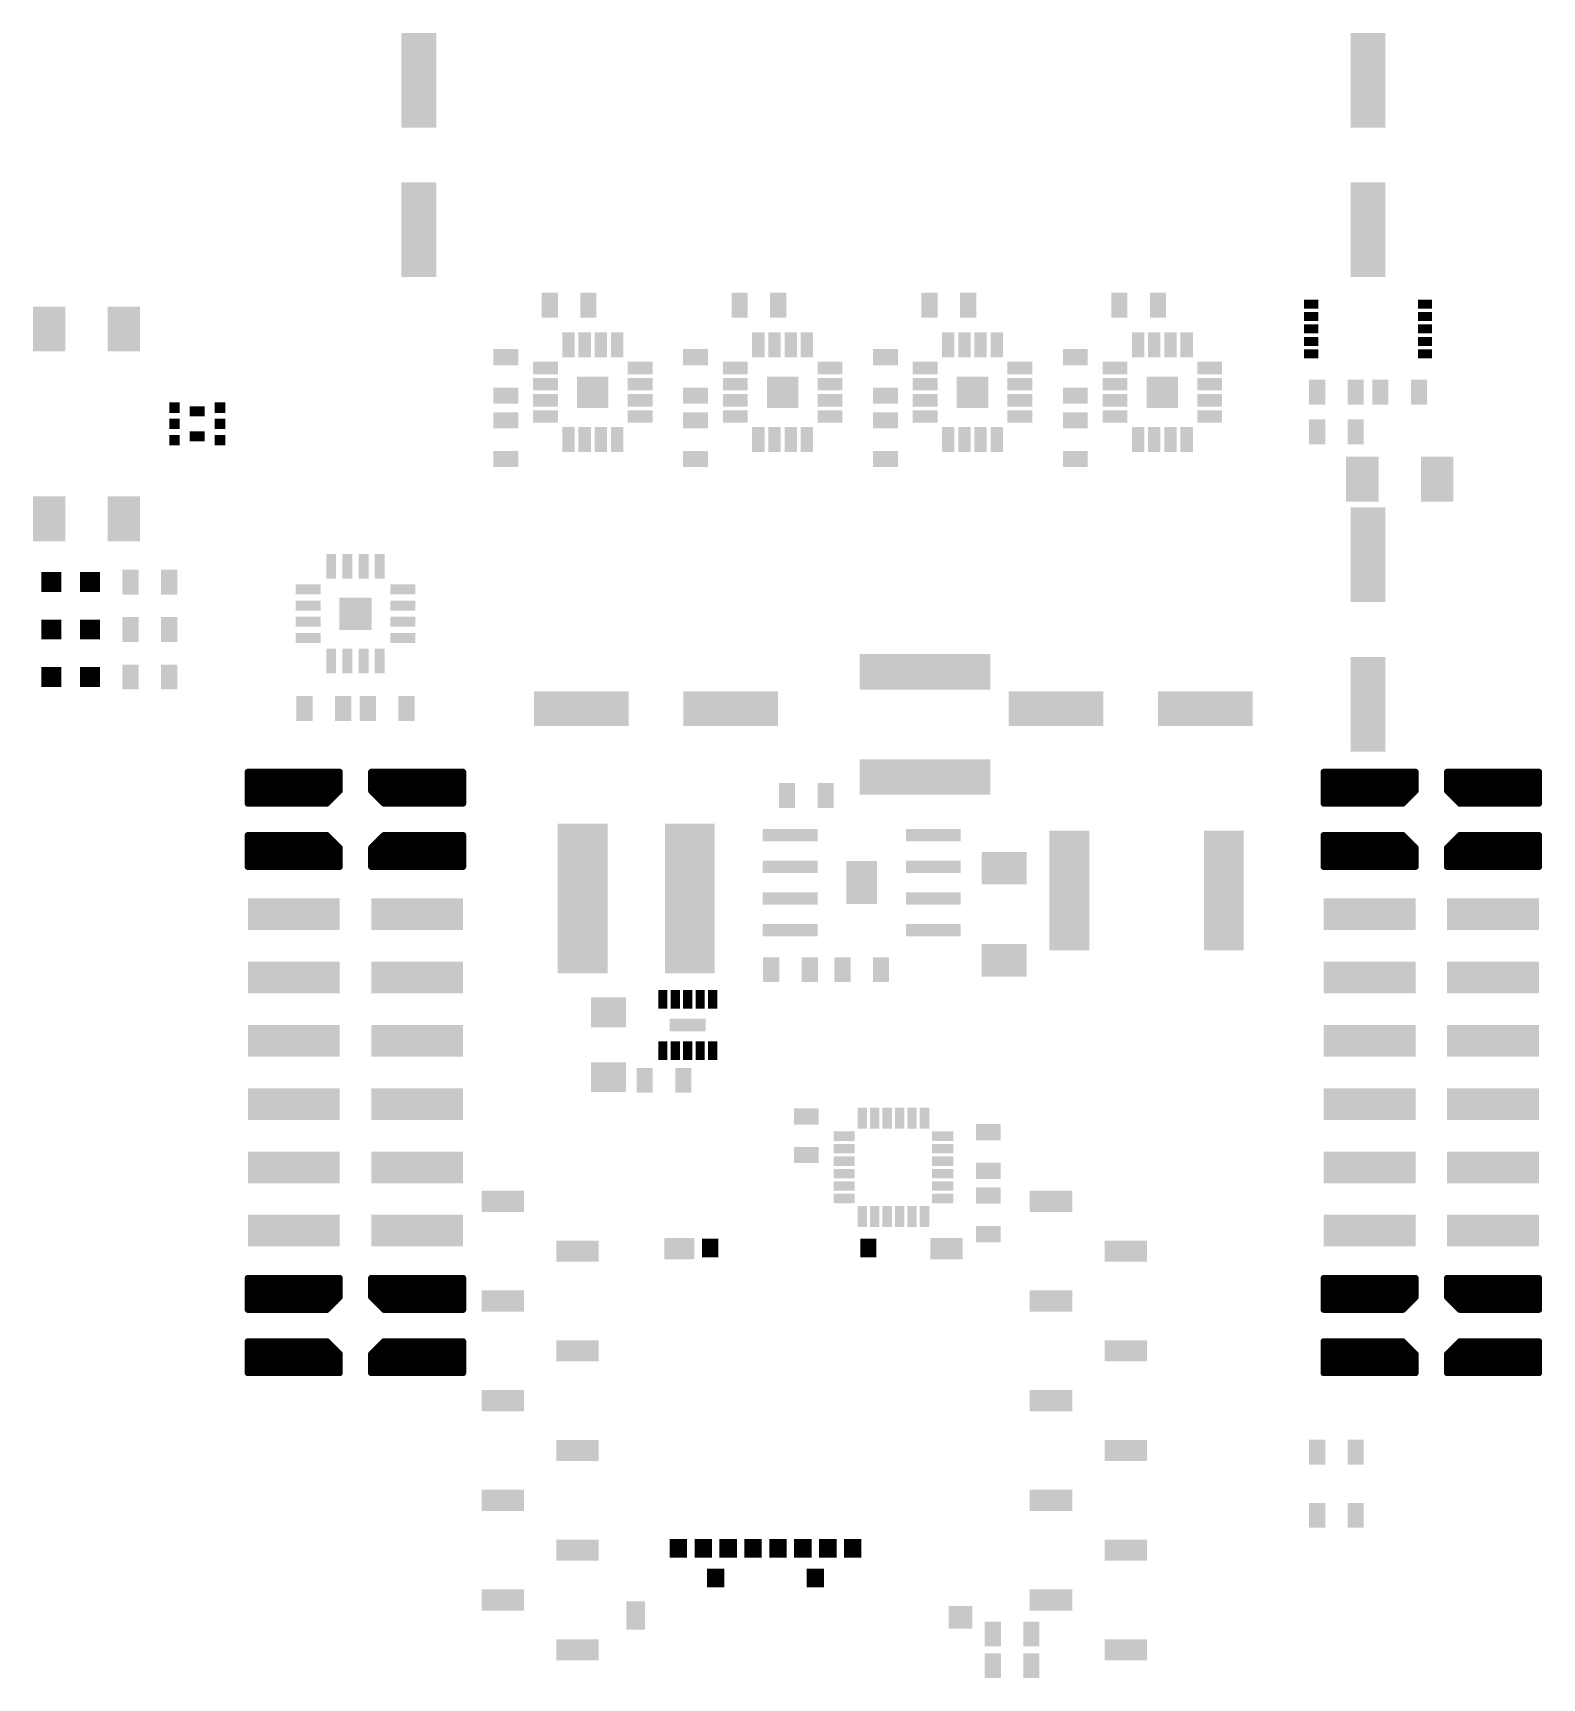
# Model space of a CAD drawing. Extents: x 0.04 to 2.42, y 0.02 to 2.62.
import ezdxf

# ---------------------------------------------------------------- set-up
doc = ezdxf.new("R2010")
doc.units = 0
doc.layers.add('31', color=253, linetype='CONTINUOUS')

# ---------------------------------------------------------------- blocks, each defined once
blk = doc.blocks.new('RECT')
blk.add_solid([(-0.5, -0.5), (0.5, -0.5), (-0.5, 0.5), (0.5, 0.5)])
blk = doc.blocks.new('PIE')
at = {"const_width": 0.5}
blk.add_lwpolyline([(0, -0.25, 1), (0, 0.25, 1), (0, -0.25)], format="xyb", dxfattribs=at)

msp = doc.modelspace()

# ---------------------------------------------------------------- linework, layer by layer
at = {"layer": '31', "const_width": 0.01}
for points in [[(0.38, 1.45), (0.38, 1.4)], [(0.525, 1.45), (0.38, 1.45)], [(0.38, 1.45), (0.38, 1.4)], [(0.39, 1.45), (0.39, 1.4)], [(0.4, 1.45), (0.4, 1.4)], [(0.41, 1.45), (0.41, 1.4)], [(0.42, 1.45), (0.42, 1.4)], [(0.43, 1.45), (0.43, 1.4)], [(0.44, 1.45), (0.44, 1.4)], [(0.45, 1.45), (0.45, 1.4)], [(0.46, 1.45), (0.46, 1.4)], [(0.47, 1.45), (0.47, 1.4)], [(0.48, 1.45), (0.48, 1.4)], [(0.49, 1.45), (0.49, 1.4)], [(0.5, 1.45), (0.5, 1.4)], [(0.51, 1.45), (0.51, 1.405)], [(0.52, 1.45), (0.52, 1.415)], [(0.525, 1.42), (0.525, 1.45)], [(0.575, 1.42), (0.575, 1.45)], [(0.575, 1.45), (0.72, 1.45)], [(0.58, 1.45), (0.58, 1.415)], [(0.59, 1.45), (0.59, 1.405)], [(0.6, 1.45), (0.6, 1.4)], [(0.61, 1.45), (0.61, 1.4)], [(0.62, 1.45), (0.62, 1.4)], [(0.63, 1.45), (0.63, 1.4)], [(0.64, 1.45), (0.64, 1.4)], [(0.65, 1.45), (0.65, 1.4)], [(0.66, 1.45), (0.66, 1.4)], [(0.67, 1.45), (0.67, 1.4)], [(0.68, 1.45), (0.68, 1.4)], [(0.69, 1.45), (0.69, 1.4)], [(0.7, 1.45), (0.7, 1.4)], [(0.71, 1.45), (0.71, 1.4)], [(0.72, 1.45), (0.72, 1.4)], [(2.08, 1.45), (2.08, 1.4)], [(2.225, 1.45), (2.08, 1.45)], [(2.08, 1.45), (2.08, 1.4)], [(2.09, 1.45), (2.09, 1.4)], [(2.1, 1.45), (2.1, 1.4)], [(2.11, 1.45), (2.11, 1.4)], [(2.12, 1.45), (2.12, 1.4)], [(2.13, 1.45), (2.13, 1.4)], [(2.14, 1.45), (2.14, 1.4)], [(2.15, 1.45), (2.15, 1.4)], [(2.16, 1.45), (2.16, 1.4)], [(2.17, 1.45), (2.17, 1.4)], [(2.18, 1.45), (2.18, 1.4)], [(2.19, 1.45), (2.19, 1.4)], [(2.2, 1.45), (2.2, 1.4)], [(2.21, 1.45), (2.21, 1.405)], [(2.22, 1.45), (2.22, 1.415)], [(2.225, 1.42), (2.225, 1.45)], [(2.275, 1.42), (2.275, 1.45)], [(2.275, 1.45), (2.42, 1.45)], [(2.28, 1.45), (2.28, 1.415)], [(2.29, 1.45), (2.29, 1.405)], [(2.3, 1.45), (2.3, 1.4)], [(2.31, 1.45), (2.31, 1.4)], [(2.32, 1.45), (2.32, 1.4)], [(2.33, 1.45), (2.33, 1.4)], [(2.34, 1.45), (2.34, 1.4)], [(2.35, 1.45), (2.35, 1.4)], [(2.36, 1.45), (2.36, 1.4)], [(2.37, 1.45), (2.37, 1.4)], [(2.38, 1.45), (2.38, 1.4)], [(2.39, 1.45), (2.39, 1.4)], [(2.4, 1.45), (2.4, 1.4)], [(2.41, 1.45), (2.41, 1.4)], [(2.42, 1.45), (2.42, 1.4)], [(0.38, 1.4), (0.505, 1.4)], [(0.505, 1.4), (0.525, 1.42)], [(0.595, 1.4), (0.575, 1.42)], [(0.72, 1.4), (0.595, 1.4)], [(2.08, 1.4), (2.205, 1.4)], [(2.205, 1.4), (2.225, 1.42)], [(2.295, 1.4), (2.275, 1.42)], [(2.42, 1.4), (2.295, 1.4)], [(0.38, 1.3), (0.38, 1.35)], [(0.38, 1.35), (0.505, 1.35)], [(0.38, 1.35), (0.38, 1.3)], [(0.39, 1.35), (0.39, 1.3)], [(0.4, 1.35), (0.4, 1.3)], [(0.41, 1.35), (0.41, 1.3)], [(0.42, 1.35), (0.42, 1.3)], [(0.43, 1.35), (0.43, 1.3)], [(0.44, 1.35), (0.44, 1.3)], [(0.45, 1.35), (0.45, 1.3)], [(0.46, 1.35), (0.46, 1.3)], [(0.47, 1.35), (0.47, 1.3)], [(0.48, 1.35), (0.48, 1.3)], [(0.49, 1.35), (0.49, 1.3)], [(0.5, 1.35), (0.5, 1.3)], [(0.505, 1.35), (0.525, 1.33)], [(0.595, 1.35), (0.575, 1.33)], [(0.72, 1.35), (0.595, 1.35)], [(0.6, 1.35), (0.6, 1.3)], [(0.61, 1.35), (0.61, 1.3)], [(0.62, 1.35), (0.62, 1.3)], [(0.63, 1.35), (0.63, 1.3)], [(0.64, 1.35), (0.64, 1.3)], [(0.65, 1.35), (0.65, 1.3)], [(0.66, 1.35), (0.66, 1.3)], [(0.67, 1.35), (0.67, 1.3)], [(0.68, 1.35), (0.68, 1.3)], [(0.69, 1.35), (0.69, 1.3)], [(0.7, 1.35), (0.7, 1.3)], [(0.71, 1.35), (0.71, 1.3)], [(0.72, 1.3), (0.72, 1.35)], [(2.08, 1.3), (2.08, 1.35)], [(2.08, 1.35), (2.205, 1.35)], [(2.08, 1.35), (2.08, 1.3)], [(2.09, 1.35), (2.09, 1.3)], [(2.1, 1.35), (2.1, 1.3)], [(2.11, 1.35), (2.11, 1.3)], [(2.12, 1.35), (2.12, 1.3)], [(2.13, 1.35), (2.13, 1.3)], [(2.14, 1.35), (2.14, 1.3)], [(2.15, 1.35), (2.15, 1.3)], [(2.16, 1.35), (2.16, 1.3)], [(2.17, 1.35), (2.17, 1.3)], [(2.18, 1.35), (2.18, 1.3)], [(2.19, 1.35), (2.19, 1.3)], [(2.2, 1.35), (2.2, 1.3)], [(2.205, 1.35), (2.225, 1.33)], [(2.295, 1.35), (2.275, 1.33)], [(2.42, 1.35), (2.295, 1.35)], [(2.3, 1.35), (2.3, 1.3)], [(2.31, 1.35), (2.31, 1.3)], [(2.32, 1.35), (2.32, 1.3)], [(2.33, 1.35), (2.33, 1.3)], [(2.34, 1.35), (2.34, 1.3)], [(2.35, 1.35), (2.35, 1.3)], [(2.36, 1.35), (2.36, 1.3)], [(2.37, 1.35), (2.37, 1.3)], [(2.38, 1.35), (2.38, 1.3)], [(2.39, 1.35), (2.39, 1.3)], [(2.4, 1.35), (2.4, 1.3)], [(2.41, 1.35), (2.41, 1.3)], [(2.42, 1.3), (2.42, 1.35)], [(0.51, 1.345), (0.51, 1.3)], [(0.52, 1.335), (0.52, 1.3)], [(0.525, 1.33), (0.525, 1.3)], [(0.575, 1.33), (0.575, 1.3)], [(0.58, 1.335), (0.58, 1.3)], [(0.59, 1.345), (0.59, 1.3)], [(2.21, 1.345), (2.21, 1.3)], [(2.22, 1.335), (2.22, 1.3)], [(2.225, 1.33), (2.225, 1.3)], [(2.275, 1.33), (2.275, 1.3)], [(2.28, 1.335), (2.28, 1.3)], [(2.29, 1.345), (2.29, 1.3)], [(0.525, 1.3), (0.38, 1.3)], [(0.575, 1.3), (0.72, 1.3)], [(2.225, 1.3), (2.08, 1.3)], [(2.275, 1.3), (2.42, 1.3)], [(0.38, 0.65), (0.38, 0.6)], [(0.525, 0.65), (0.38, 0.65)], [(0.38, 0.65), (0.38, 0.6)], [(0.39, 0.65), (0.39, 0.6)], [(0.4, 0.65), (0.4, 0.6)], [(0.41, 0.65), (0.41, 0.6)], [(0.42, 0.65), (0.42, 0.6)], [(0.43, 0.65), (0.43, 0.6)], [(0.44, 0.65), (0.44, 0.6)], [(0.45, 0.65), (0.45, 0.6)], [(0.46, 0.65), (0.46, 0.6)], [(0.47, 0.65), (0.47, 0.6)], [(0.48, 0.65), (0.48, 0.6)], [(0.49, 0.65), (0.49, 0.6)], [(0.5, 0.65), (0.5, 0.6)], [(0.51, 0.65), (0.51, 0.605)], [(0.52, 0.65), (0.52, 0.615)], [(0.525, 0.62), (0.525, 0.65)], [(0.575, 0.62), (0.575, 0.65)], [(0.575, 0.65), (0.72, 0.65)], [(0.58, 0.65), (0.58, 0.615)], [(0.59, 0.65), (0.59, 0.605)], [(0.6, 0.65), (0.6, 0.6)], [(0.61, 0.65), (0.61, 0.6)], [(0.62, 0.65), (0.62, 0.6)], [(0.63, 0.65), (0.63, 0.6)], [(0.64, 0.65), (0.64, 0.6)], [(0.65, 0.65), (0.65, 0.6)], [(0.66, 0.65), (0.66, 0.6)], [(0.67, 0.65), (0.67, 0.6)], [(0.68, 0.65), (0.68, 0.6)], [(0.69, 0.65), (0.69, 0.6)], [(0.7, 0.65), (0.7, 0.6)], [(0.71, 0.65), (0.71, 0.6)], [(0.72, 0.65), (0.72, 0.6)], [(2.08, 0.65), (2.08, 0.6)], [(2.225, 0.65), (2.08, 0.65)], [(2.08, 0.65), (2.08, 0.6)], [(2.09, 0.65), (2.09, 0.6)], [(2.1, 0.65), (2.1, 0.6)], [(2.11, 0.65), (2.11, 0.6)], [(2.12, 0.65), (2.12, 0.6)], [(2.13, 0.65), (2.13, 0.6)], [(2.14, 0.65), (2.14, 0.6)], [(2.15, 0.65), (2.15, 0.6)], [(2.16, 0.65), (2.16, 0.6)], [(2.17, 0.65), (2.17, 0.6)], [(2.18, 0.65), (2.18, 0.6)], [(2.19, 0.65), (2.19, 0.6)], [(2.2, 0.65), (2.2, 0.6)], [(2.21, 0.65), (2.21, 0.605)], [(2.22, 0.65), (2.22, 0.615)], [(2.225, 0.62), (2.225, 0.65)], [(2.275, 0.62), (2.275, 0.65)], [(2.275, 0.65), (2.42, 0.65)], [(2.28, 0.65), (2.28, 0.615)], [(2.29, 0.65), (2.29, 0.605)], [(2.3, 0.65), (2.3, 0.6)], [(2.31, 0.65), (2.31, 0.6)], [(2.32, 0.65), (2.32, 0.6)], [(2.33, 0.65), (2.33, 0.6)], [(2.34, 0.65), (2.34, 0.6)], [(2.35, 0.65), (2.35, 0.6)], [(2.36, 0.65), (2.36, 0.6)], [(2.37, 0.65), (2.37, 0.6)], [(2.38, 0.65), (2.38, 0.6)], [(2.39, 0.65), (2.39, 0.6)], [(2.4, 0.65), (2.4, 0.6)], [(2.41, 0.65), (2.41, 0.6)], [(2.42, 0.65), (2.42, 0.6)], [(0.505, 0.6), (0.525, 0.62)], [(0.595, 0.6), (0.575, 0.62)], [(2.205, 0.6), (2.225, 0.62)], [(2.295, 0.6), (2.275, 0.62)], [(0.38, 0.6), (0.505, 0.6)], [(0.72, 0.6), (0.595, 0.6)], [(2.08, 0.6), (2.205, 0.6)], [(2.42, 0.6), (2.295, 0.6)], [(0.38, 0.5), (0.38, 0.55)], [(0.38, 0.55), (0.505, 0.55)], [(0.38, 0.55), (0.38, 0.5)], [(0.39, 0.55), (0.39, 0.5)], [(0.4, 0.55), (0.4, 0.5)], [(0.41, 0.55), (0.41, 0.5)], [(0.42, 0.55), (0.42, 0.5)], [(0.43, 0.55), (0.43, 0.5)], [(0.44, 0.55), (0.44, 0.5)], [(0.45, 0.55), (0.45, 0.5)], [(0.46, 0.55), (0.46, 0.5)], [(0.47, 0.55), (0.47, 0.5)], [(0.48, 0.55), (0.48, 0.5)], [(0.49, 0.55), (0.49, 0.5)], [(0.5, 0.55), (0.5, 0.5)], [(0.505, 0.55), (0.525, 0.53)], [(0.51, 0.545), (0.51, 0.5)], [(0.595, 0.55), (0.575, 0.53)], [(0.59, 0.545), (0.59, 0.5)], [(0.72, 0.55), (0.595, 0.55)], [(0.6, 0.55), (0.6, 0.5)], [(0.61, 0.55), (0.61, 0.5)], [(0.62, 0.55), (0.62, 0.5)], [(0.63, 0.55), (0.63, 0.5)], [(0.64, 0.55), (0.64, 0.5)], [(0.65, 0.55), (0.65, 0.5)], [(0.66, 0.55), (0.66, 0.5)], [(0.67, 0.55), (0.67, 0.5)], [(0.68, 0.55), (0.68, 0.5)], [(0.69, 0.55), (0.69, 0.5)], [(0.7, 0.55), (0.7, 0.5)], [(0.71, 0.55), (0.71, 0.5)], [(0.72, 0.5), (0.72, 0.55)], [(2.08, 0.5), (2.08, 0.55)], [(2.08, 0.55), (2.205, 0.55)], [(2.08, 0.55), (2.08, 0.5)], [(2.09, 0.55), (2.09, 0.5)], [(2.1, 0.55), (2.1, 0.5)], [(2.11, 0.55), (2.11, 0.5)], [(2.12, 0.55), (2.12, 0.5)], [(2.13, 0.55), (2.13, 0.5)], [(2.14, 0.55), (2.14, 0.5)], [(2.15, 0.55), (2.15, 0.5)], [(2.16, 0.55), (2.16, 0.5)], [(2.17, 0.55), (2.17, 0.5)], [(2.18, 0.55), (2.18, 0.5)], [(2.19, 0.55), (2.19, 0.5)], [(2.2, 0.55), (2.2, 0.5)], [(2.205, 0.55), (2.225, 0.53)], [(2.21, 0.545), (2.21, 0.5)], [(2.295, 0.55), (2.275, 0.53)], [(2.29, 0.545), (2.29, 0.5)], [(2.42, 0.55), (2.295, 0.55)], [(2.3, 0.55), (2.3, 0.5)], [(2.31, 0.55), (2.31, 0.5)], [(2.32, 0.55), (2.32, 0.5)], [(2.33, 0.55), (2.33, 0.5)], [(2.34, 0.55), (2.34, 0.5)], [(2.35, 0.55), (2.35, 0.5)], [(2.36, 0.55), (2.36, 0.5)], [(2.37, 0.55), (2.37, 0.5)], [(2.38, 0.55), (2.38, 0.5)], [(2.39, 0.55), (2.39, 0.5)], [(2.4, 0.55), (2.4, 0.5)], [(2.41, 0.55), (2.41, 0.5)], [(2.42, 0.5), (2.42, 0.55)], [(0.52, 0.535), (0.52, 0.5)], [(0.525, 0.53), (0.525, 0.5)], [(0.575, 0.53), (0.575, 0.5)], [(0.58, 0.535), (0.58, 0.5)], [(2.22, 0.535), (2.22, 0.5)], [(2.225, 0.53), (2.225, 0.5)], [(2.275, 0.53), (2.275, 0.5)], [(2.28, 0.535), (2.28, 0.5)], [(0.525, 0.5), (0.38, 0.5)], [(0.575, 0.5), (0.72, 0.5)], [(2.225, 0.5), (2.08, 0.5)], [(2.275, 0.5), (2.42, 0.5)]]:
    msp.add_lwpolyline(points, dxfattribs=at)
at = {"layer": '31', "const_width": 0.005}
for points in [[(0.3825, 1.45, 1), (0.3775, 1.45)], [(0.38, 1.4525, 1), (0.38, 1.4475)], [(0.3825, 1.45, 1), (0.3775, 1.45)], [(0.3925, 1.45, 1), (0.3875, 1.45)], [(0.4025, 1.45, 1), (0.3975, 1.45)], [(0.4125, 1.45, 1), (0.4075, 1.45)], [(0.4225, 1.45, 1), (0.4175, 1.45)], [(0.4325, 1.45, 1), (0.4275, 1.45)], [(0.4425, 1.45, 1), (0.4375, 1.45)], [(0.4525, 1.45, 1), (0.4475, 1.45)], [(0.4625, 1.45, 1), (0.4575, 1.45)], [(0.4725, 1.45, 1), (0.4675, 1.45)], [(0.4825, 1.45, 1), (0.4775, 1.45)], [(0.4925, 1.45, 1), (0.4875, 1.45)], [(0.5025, 1.45, 1), (0.4975, 1.45)], [(0.5125, 1.45, 1), (0.5075, 1.45)], [(0.5225, 1.45, 1), (0.5175, 1.45)], [(0.5275, 1.45, 1), (0.5225, 1.45)], [(0.525, 1.4475, 1), (0.525, 1.4525)], [(0.5775, 1.45, 1), (0.5725, 1.45)], [(0.575, 1.4525, 1), (0.575, 1.4475)], [(0.5825, 1.45, 1), (0.5775, 1.45)], [(0.5925, 1.45, 1), (0.5875, 1.45)], [(0.6025, 1.45, 1), (0.5975, 1.45)], [(0.6125, 1.45, 1), (0.6075, 1.45)], [(0.6225, 1.45, 1), (0.6175, 1.45)], [(0.6325, 1.45, 1), (0.6275, 1.45)], [(0.6425, 1.45, 1), (0.6375, 1.45)], [(0.6525, 1.45, 1), (0.6475, 1.45)], [(0.6625, 1.45, 1), (0.6575, 1.45)], [(0.6725, 1.45, 1), (0.6675, 1.45)], [(0.6825, 1.45, 1), (0.6775, 1.45)], [(0.6925, 1.45, 1), (0.6875, 1.45)], [(0.7025, 1.45, 1), (0.6975, 1.45)], [(0.7125, 1.45, 1), (0.7075, 1.45)], [(0.7225, 1.45, 1), (0.7175, 1.45)], [(0.72, 1.4475, 1), (0.72, 1.4525)], [(2.0825, 1.45, 1), (2.0775, 1.45)], [(2.08, 1.4525, 1), (2.08, 1.4475)], [(2.0825, 1.45, 1), (2.0775, 1.45)], [(2.0925, 1.45, 1), (2.0875, 1.45)], [(2.1025, 1.45, 1), (2.0975, 1.45)], [(2.1125, 1.45, 1), (2.1075, 1.45)], [(2.1225, 1.45, 1), (2.1175, 1.45)], [(2.1325, 1.45, 1), (2.1275, 1.45)], [(2.1425, 1.45, 1), (2.1375, 1.45)], [(2.1525, 1.45, 1), (2.1475, 1.45)], [(2.1625, 1.45, 1), (2.1575, 1.45)], [(2.1725, 1.45, 1), (2.1675, 1.45)], [(2.1825, 1.45, 1), (2.1775, 1.45)], [(2.1925, 1.45, 1), (2.1875, 1.45)], [(2.2025, 1.45, 1), (2.1975, 1.45)], [(2.2125, 1.45, 1), (2.2075, 1.45)], [(2.2225, 1.45, 1), (2.2175, 1.45)], [(2.2275, 1.45, 1), (2.2225, 1.45)], [(2.225, 1.4475, 1), (2.225, 1.4525)], [(2.2775, 1.45, 1), (2.2725, 1.45)], [(2.275, 1.4525, 1), (2.275, 1.4475)], [(2.2825, 1.45, 1), (2.2775, 1.45)], [(2.2925, 1.45, 1), (2.2875, 1.45)], [(2.3025, 1.45, 1), (2.2975, 1.45)], [(2.3125, 1.45, 1), (2.3075, 1.45)], [(2.3225, 1.45, 1), (2.3175, 1.45)], [(2.3325, 1.45, 1), (2.3275, 1.45)], [(2.3425, 1.45, 1), (2.3375, 1.45)], [(2.3525, 1.45, 1), (2.3475, 1.45)], [(2.3625, 1.45, 1), (2.3575, 1.45)], [(2.3725, 1.45, 1), (2.3675, 1.45)], [(2.3825, 1.45, 1), (2.3775, 1.45)], [(2.3925, 1.45, 1), (2.3875, 1.45)], [(2.4025, 1.45, 1), (2.3975, 1.45)], [(2.4125, 1.45, 1), (2.4075, 1.45)], [(2.4225, 1.45, 1), (2.4175, 1.45)], [(2.42, 1.4475, 1), (2.42, 1.4525)], [(0.38, 1.4025, 1), (0.38, 1.3975)], [(0.503232, 1.401768, 1), (0.506768, 1.398232)], [(0.505, 1.3975, 1), (0.505, 1.4025)], [(0.5075, 1.405, 1), (0.5125, 1.405)], [(0.5175, 1.415, 1), (0.5225, 1.415)], [(0.5225, 1.42, 1), (0.5275, 1.42)], [(0.526768, 1.418232, 1), (0.523232, 1.421768)], [(0.576768, 1.421768, 1), (0.573232, 1.418232)], [(0.5725, 1.42, 1), (0.5775, 1.42)], [(0.5775, 1.415, 1), (0.5825, 1.415)], [(0.5875, 1.405, 1), (0.5925, 1.405)], [(0.595, 1.4025, 1), (0.595, 1.3975)], [(0.593232, 1.398232, 1), (0.596768, 1.401768)], [(0.72, 1.3975, 1), (0.72, 1.4025)], [(2.08, 1.4025, 1), (2.08, 1.3975)], [(2.203232, 1.401768, 1), (2.206768, 1.398232)], [(2.205, 1.3975, 1), (2.205, 1.4025)], [(2.2075, 1.405, 1), (2.2125, 1.405)], [(2.2175, 1.415, 1), (2.2225, 1.415)], [(2.2225, 1.42, 1), (2.2275, 1.42)], [(2.226768, 1.418232, 1), (2.223232, 1.421768)], [(2.276768, 1.421768, 1), (2.273232, 1.418232)], [(2.2725, 1.42, 1), (2.2775, 1.42)], [(2.2775, 1.415, 1), (2.2825, 1.415)], [(2.2875, 1.405, 1), (2.2925, 1.405)], [(2.295, 1.4025, 1), (2.295, 1.3975)], [(2.293232, 1.398232, 1), (2.296768, 1.401768)], [(2.42, 1.3975, 1), (2.42, 1.4025)], [(0.3775, 1.4, 1), (0.3825, 1.4)], [(0.3775, 1.4, 1), (0.3825, 1.4)], [(0.3875, 1.4, 1), (0.3925, 1.4)], [(0.3975, 1.4, 1), (0.4025, 1.4)], [(0.4075, 1.4, 1), (0.4125, 1.4)], [(0.4175, 1.4, 1), (0.4225, 1.4)], [(0.4275, 1.4, 1), (0.4325, 1.4)], [(0.4375, 1.4, 1), (0.4425, 1.4)], [(0.4475, 1.4, 1), (0.4525, 1.4)], [(0.4575, 1.4, 1), (0.4625, 1.4)], [(0.4675, 1.4, 1), (0.4725, 1.4)], [(0.4775, 1.4, 1), (0.4825, 1.4)], [(0.4875, 1.4, 1), (0.4925, 1.4)], [(0.4975, 1.4, 1), (0.5025, 1.4)], [(0.5975, 1.4, 1), (0.6025, 1.4)], [(0.6075, 1.4, 1), (0.6125, 1.4)], [(0.6175, 1.4, 1), (0.6225, 1.4)], [(0.6275, 1.4, 1), (0.6325, 1.4)], [(0.6375, 1.4, 1), (0.6425, 1.4)], [(0.6475, 1.4, 1), (0.6525, 1.4)], [(0.6575, 1.4, 1), (0.6625, 1.4)], [(0.6675, 1.4, 1), (0.6725, 1.4)], [(0.6775, 1.4, 1), (0.6825, 1.4)], [(0.6875, 1.4, 1), (0.6925, 1.4)], [(0.6975, 1.4, 1), (0.7025, 1.4)], [(0.7075, 1.4, 1), (0.7125, 1.4)], [(0.7175, 1.4, 1), (0.7225, 1.4)], [(2.0775, 1.4, 1), (2.0825, 1.4)], [(2.0775, 1.4, 1), (2.0825, 1.4)], [(2.0875, 1.4, 1), (2.0925, 1.4)], [(2.0975, 1.4, 1), (2.1025, 1.4)], [(2.1075, 1.4, 1), (2.1125, 1.4)], [(2.1175, 1.4, 1), (2.1225, 1.4)], [(2.1275, 1.4, 1), (2.1325, 1.4)], [(2.1375, 1.4, 1), (2.1425, 1.4)], [(2.1475, 1.4, 1), (2.1525, 1.4)], [(2.1575, 1.4, 1), (2.1625, 1.4)], [(2.1675, 1.4, 1), (2.1725, 1.4)], [(2.1775, 1.4, 1), (2.1825, 1.4)], [(2.1875, 1.4, 1), (2.1925, 1.4)], [(2.1975, 1.4, 1), (2.2025, 1.4)], [(2.2975, 1.4, 1), (2.3025, 1.4)], [(2.3075, 1.4, 1), (2.3125, 1.4)], [(2.3175, 1.4, 1), (2.3225, 1.4)], [(2.3275, 1.4, 1), (2.3325, 1.4)], [(2.3375, 1.4, 1), (2.3425, 1.4)], [(2.3475, 1.4, 1), (2.3525, 1.4)], [(2.3575, 1.4, 1), (2.3625, 1.4)], [(2.3675, 1.4, 1), (2.3725, 1.4)], [(2.3775, 1.4, 1), (2.3825, 1.4)], [(2.3875, 1.4, 1), (2.3925, 1.4)], [(2.3975, 1.4, 1), (2.4025, 1.4)], [(2.4075, 1.4, 1), (2.4125, 1.4)], [(2.4175, 1.4, 1), (2.4225, 1.4)], [(0.3825, 1.35, 1), (0.3775, 1.35)], [(0.38, 1.3525, 1), (0.38, 1.3475)], [(0.3825, 1.35, 1), (0.3775, 1.35)], [(0.3925, 1.35, 1), (0.3875, 1.35)], [(0.4025, 1.35, 1), (0.3975, 1.35)], [(0.4125, 1.35, 1), (0.4075, 1.35)], [(0.4225, 1.35, 1), (0.4175, 1.35)], [(0.4325, 1.35, 1), (0.4275, 1.35)], [(0.4425, 1.35, 1), (0.4375, 1.35)], [(0.4525, 1.35, 1), (0.4475, 1.35)], [(0.4625, 1.35, 1), (0.4575, 1.35)], [(0.4725, 1.35, 1), (0.4675, 1.35)], [(0.4825, 1.35, 1), (0.4775, 1.35)], [(0.4925, 1.35, 1), (0.4875, 1.35)], [(0.5025, 1.35, 1), (0.4975, 1.35)], [(0.506768, 1.351768, 1), (0.503232, 1.348232)], [(0.505, 1.3475, 1), (0.505, 1.3525)], [(0.595, 1.3525, 1), (0.595, 1.3475)], [(0.596768, 1.348232, 1), (0.593232, 1.351768)], [(0.6025, 1.35, 1), (0.5975, 1.35)], [(0.6125, 1.35, 1), (0.6075, 1.35)], [(0.6225, 1.35, 1), (0.6175, 1.35)], [(0.6325, 1.35, 1), (0.6275, 1.35)], [(0.6425, 1.35, 1), (0.6375, 1.35)], [(0.6525, 1.35, 1), (0.6475, 1.35)], [(0.6625, 1.35, 1), (0.6575, 1.35)], [(0.6725, 1.35, 1), (0.6675, 1.35)], [(0.6825, 1.35, 1), (0.6775, 1.35)], [(0.6925, 1.35, 1), (0.6875, 1.35)], [(0.7025, 1.35, 1), (0.6975, 1.35)], [(0.7125, 1.35, 1), (0.7075, 1.35)], [(0.7225, 1.35, 1), (0.7175, 1.35)], [(0.72, 1.3475, 1), (0.72, 1.3525)], [(2.0825, 1.35, 1), (2.0775, 1.35)], [(2.08, 1.3525, 1), (2.08, 1.3475)], [(2.0825, 1.35, 1), (2.0775, 1.35)], [(2.0925, 1.35, 1), (2.0875, 1.35)], [(2.1025, 1.35, 1), (2.0975, 1.35)], [(2.1125, 1.35, 1), (2.1075, 1.35)], [(2.1225, 1.35, 1), (2.1175, 1.35)], [(2.1325, 1.35, 1), (2.1275, 1.35)], [(2.1425, 1.35, 1), (2.1375, 1.35)], [(2.1525, 1.35, 1), (2.1475, 1.35)], [(2.1625, 1.35, 1), (2.1575, 1.35)], [(2.1725, 1.35, 1), (2.1675, 1.35)], [(2.1825, 1.35, 1), (2.1775, 1.35)], [(2.1925, 1.35, 1), (2.1875, 1.35)], [(2.2025, 1.35, 1), (2.1975, 1.35)], [(2.206768, 1.351768, 1), (2.203232, 1.348232)], [(2.205, 1.3475, 1), (2.205, 1.3525)], [(2.295, 1.3525, 1), (2.295, 1.3475)], [(2.296768, 1.348232, 1), (2.293232, 1.351768)], [(2.3025, 1.35, 1), (2.2975, 1.35)], [(2.3125, 1.35, 1), (2.3075, 1.35)], [(2.3225, 1.35, 1), (2.3175, 1.35)], [(2.3325, 1.35, 1), (2.3275, 1.35)], [(2.3425, 1.35, 1), (2.3375, 1.35)], [(2.3525, 1.35, 1), (2.3475, 1.35)], [(2.3625, 1.35, 1), (2.3575, 1.35)], [(2.3725, 1.35, 1), (2.3675, 1.35)], [(2.3825, 1.35, 1), (2.3775, 1.35)], [(2.3925, 1.35, 1), (2.3875, 1.35)], [(2.4025, 1.35, 1), (2.3975, 1.35)], [(2.4125, 1.35, 1), (2.4075, 1.35)], [(2.4225, 1.35, 1), (2.4175, 1.35)], [(2.42, 1.3475, 1), (2.42, 1.3525)], [(0.5125, 1.345, 1), (0.5075, 1.345)], [(0.5225, 1.335, 1), (0.5175, 1.335)], [(0.5275, 1.33, 1), (0.5225, 1.33)], [(0.523232, 1.328232, 1), (0.526768, 1.331768)], [(0.5775, 1.33, 1), (0.5725, 1.33)], [(0.573232, 1.331768, 1), (0.576768, 1.328232)], [(0.5825, 1.335, 1), (0.5775, 1.335)], [(0.5925, 1.345, 1), (0.5875, 1.345)], [(2.2125, 1.345, 1), (2.2075, 1.345)], [(2.2225, 1.335, 1), (2.2175, 1.335)], [(2.2275, 1.33, 1), (2.2225, 1.33)], [(2.223232, 1.328232, 1), (2.226768, 1.331768)], [(2.2775, 1.33, 1), (2.2725, 1.33)], [(2.273232, 1.331768, 1), (2.276768, 1.328232)], [(2.2825, 1.335, 1), (2.2775, 1.335)], [(2.2925, 1.345, 1), (2.2875, 1.345)], [(0.38, 1.3025, 1), (0.38, 1.2975)], [(0.3775, 1.3, 1), (0.3825, 1.3)], [(0.3775, 1.3, 1), (0.3825, 1.3)], [(0.3875, 1.3, 1), (0.3925, 1.3)], [(0.3975, 1.3, 1), (0.4025, 1.3)], [(0.4075, 1.3, 1), (0.4125, 1.3)], [(0.4175, 1.3, 1), (0.4225, 1.3)], [(0.4275, 1.3, 1), (0.4325, 1.3)], [(0.4375, 1.3, 1), (0.4425, 1.3)], [(0.4475, 1.3, 1), (0.4525, 1.3)], [(0.4575, 1.3, 1), (0.4625, 1.3)], [(0.4675, 1.3, 1), (0.4725, 1.3)], [(0.4775, 1.3, 1), (0.4825, 1.3)], [(0.4875, 1.3, 1), (0.4925, 1.3)], [(0.4975, 1.3, 1), (0.5025, 1.3)], [(0.5075, 1.3, 1), (0.5125, 1.3)], [(0.5175, 1.3, 1), (0.5225, 1.3)], [(0.5225, 1.3, 1), (0.5275, 1.3)], [(0.525, 1.2975, 1), (0.525, 1.3025)], [(0.575, 1.3025, 1), (0.575, 1.2975)], [(0.5725, 1.3, 1), (0.5775, 1.3)], [(0.5775, 1.3, 1), (0.5825, 1.3)], [(0.5875, 1.3, 1), (0.5925, 1.3)], [(0.5975, 1.3, 1), (0.6025, 1.3)], [(0.6075, 1.3, 1), (0.6125, 1.3)], [(0.6175, 1.3, 1), (0.6225, 1.3)], [(0.6275, 1.3, 1), (0.6325, 1.3)], [(0.6375, 1.3, 1), (0.6425, 1.3)], [(0.6475, 1.3, 1), (0.6525, 1.3)], [(0.6575, 1.3, 1), (0.6625, 1.3)], [(0.6675, 1.3, 1), (0.6725, 1.3)], [(0.6775, 1.3, 1), (0.6825, 1.3)], [(0.6875, 1.3, 1), (0.6925, 1.3)], [(0.6975, 1.3, 1), (0.7025, 1.3)], [(0.7075, 1.3, 1), (0.7125, 1.3)], [(0.7175, 1.3, 1), (0.7225, 1.3)], [(0.72, 1.2975, 1), (0.72, 1.3025)], [(2.08, 1.3025, 1), (2.08, 1.2975)], [(2.0775, 1.3, 1), (2.0825, 1.3)], [(2.0775, 1.3, 1), (2.0825, 1.3)], [(2.0875, 1.3, 1), (2.0925, 1.3)], [(2.0975, 1.3, 1), (2.1025, 1.3)], [(2.1075, 1.3, 1), (2.1125, 1.3)], [(2.1175, 1.3, 1), (2.1225, 1.3)], [(2.1275, 1.3, 1), (2.1325, 1.3)], [(2.1375, 1.3, 1), (2.1425, 1.3)], [(2.1475, 1.3, 1), (2.1525, 1.3)], [(2.1575, 1.3, 1), (2.1625, 1.3)], [(2.1675, 1.3, 1), (2.1725, 1.3)], [(2.1775, 1.3, 1), (2.1825, 1.3)], [(2.1875, 1.3, 1), (2.1925, 1.3)], [(2.1975, 1.3, 1), (2.2025, 1.3)], [(2.2075, 1.3, 1), (2.2125, 1.3)], [(2.2175, 1.3, 1), (2.2225, 1.3)], [(2.2225, 1.3, 1), (2.2275, 1.3)], [(2.225, 1.2975, 1), (2.225, 1.3025)], [(2.275, 1.3025, 1), (2.275, 1.2975)], [(2.2725, 1.3, 1), (2.2775, 1.3)], [(2.2775, 1.3, 1), (2.2825, 1.3)], [(2.2875, 1.3, 1), (2.2925, 1.3)], [(2.2975, 1.3, 1), (2.3025, 1.3)], [(2.3075, 1.3, 1), (2.3125, 1.3)], [(2.3175, 1.3, 1), (2.3225, 1.3)], [(2.3275, 1.3, 1), (2.3325, 1.3)], [(2.3375, 1.3, 1), (2.3425, 1.3)], [(2.3475, 1.3, 1), (2.3525, 1.3)], [(2.3575, 1.3, 1), (2.3625, 1.3)], [(2.3675, 1.3, 1), (2.3725, 1.3)], [(2.3775, 1.3, 1), (2.3825, 1.3)], [(2.3875, 1.3, 1), (2.3925, 1.3)], [(2.3975, 1.3, 1), (2.4025, 1.3)], [(2.4075, 1.3, 1), (2.4125, 1.3)], [(2.4175, 1.3, 1), (2.4225, 1.3)], [(2.42, 1.2975, 1), (2.42, 1.3025)], [(0.3825, 0.65, 1), (0.3775, 0.65)], [(0.38, 0.6525, 1), (0.38, 0.6475)], [(0.3825, 0.65, 1), (0.3775, 0.65)], [(0.3925, 0.65, 1), (0.3875, 0.65)], [(0.4025, 0.65, 1), (0.3975, 0.65)], [(0.4125, 0.65, 1), (0.4075, 0.65)], [(0.4225, 0.65, 1), (0.4175, 0.65)], [(0.4325, 0.65, 1), (0.4275, 0.65)], [(0.4425, 0.65, 1), (0.4375, 0.65)], [(0.4525, 0.65, 1), (0.4475, 0.65)], [(0.4625, 0.65, 1), (0.4575, 0.65)], [(0.4725, 0.65, 1), (0.4675, 0.65)], [(0.4825, 0.65, 1), (0.4775, 0.65)], [(0.4925, 0.65, 1), (0.4875, 0.65)], [(0.5025, 0.65, 1), (0.4975, 0.65)], [(0.5125, 0.65, 1), (0.5075, 0.65)], [(0.5225, 0.65, 1), (0.5175, 0.65)], [(0.5275, 0.65, 1), (0.5225, 0.65)], [(0.525, 0.6475, 1), (0.525, 0.6525)], [(0.5775, 0.65, 1), (0.5725, 0.65)], [(0.575, 0.6525, 1), (0.575, 0.6475)], [(0.5825, 0.65, 1), (0.5775, 0.65)], [(0.5925, 0.65, 1), (0.5875, 0.65)], [(0.6025, 0.65, 1), (0.5975, 0.65)], [(0.6125, 0.65, 1), (0.6075, 0.65)], [(0.6225, 0.65, 1), (0.6175, 0.65)], [(0.6325, 0.65, 1), (0.6275, 0.65)], [(0.6425, 0.65, 1), (0.6375, 0.65)], [(0.6525, 0.65, 1), (0.6475, 0.65)], [(0.6625, 0.65, 1), (0.6575, 0.65)], [(0.6725, 0.65, 1), (0.6675, 0.65)], [(0.6825, 0.65, 1), (0.6775, 0.65)], [(0.6925, 0.65, 1), (0.6875, 0.65)], [(0.7025, 0.65, 1), (0.6975, 0.65)], [(0.7125, 0.65, 1), (0.7075, 0.65)], [(0.7225, 0.65, 1), (0.7175, 0.65)], [(0.72, 0.6475, 1), (0.72, 0.6525)], [(2.0825, 0.65, 1), (2.0775, 0.65)], [(2.08, 0.6525, 1), (2.08, 0.6475)], [(2.0825, 0.65, 1), (2.0775, 0.65)], [(2.0925, 0.65, 1), (2.0875, 0.65)], [(2.1025, 0.65, 1), (2.0975, 0.65)], [(2.1125, 0.65, 1), (2.1075, 0.65)], [(2.1225, 0.65, 1), (2.1175, 0.65)], [(2.1325, 0.65, 1), (2.1275, 0.65)], [(2.1425, 0.65, 1), (2.1375, 0.65)], [(2.1525, 0.65, 1), (2.1475, 0.65)], [(2.1625, 0.65, 1), (2.1575, 0.65)], [(2.1725, 0.65, 1), (2.1675, 0.65)], [(2.1825, 0.65, 1), (2.1775, 0.65)], [(2.1925, 0.65, 1), (2.1875, 0.65)], [(2.2025, 0.65, 1), (2.1975, 0.65)], [(2.2125, 0.65, 1), (2.2075, 0.65)], [(2.2225, 0.65, 1), (2.2175, 0.65)], [(2.2275, 0.65, 1), (2.2225, 0.65)], [(2.225, 0.6475, 1), (2.225, 0.6525)], [(2.2775, 0.65, 1), (2.2725, 0.65)], [(2.275, 0.6525, 1), (2.275, 0.6475)], [(2.2825, 0.65, 1), (2.2775, 0.65)], [(2.2925, 0.65, 1), (2.2875, 0.65)], [(2.3025, 0.65, 1), (2.2975, 0.65)], [(2.3125, 0.65, 1), (2.3075, 0.65)], [(2.3225, 0.65, 1), (2.3175, 0.65)], [(2.3325, 0.65, 1), (2.3275, 0.65)], [(2.3425, 0.65, 1), (2.3375, 0.65)], [(2.3525, 0.65, 1), (2.3475, 0.65)], [(2.3625, 0.65, 1), (2.3575, 0.65)], [(2.3725, 0.65, 1), (2.3675, 0.65)], [(2.3825, 0.65, 1), (2.3775, 0.65)], [(2.3925, 0.65, 1), (2.3875, 0.65)], [(2.4025, 0.65, 1), (2.3975, 0.65)], [(2.4125, 0.65, 1), (2.4075, 0.65)], [(2.4225, 0.65, 1), (2.4175, 0.65)], [(2.42, 0.6475, 1), (2.42, 0.6525)], [(0.526768, 0.618232, 1), (0.523232, 0.621768)], [(0.576768, 0.621768, 1), (0.573232, 0.618232)], [(2.226768, 0.618232, 1), (2.223232, 0.621768)], [(2.276768, 0.621768, 1), (2.273232, 0.618232)], [(0.38, 0.6025, 1), (0.38, 0.5975)], [(0.3775, 0.6, 1), (0.3825, 0.6)], [(0.3775, 0.6, 1), (0.3825, 0.6)], [(0.3875, 0.6, 1), (0.3925, 0.6)], [(0.3975, 0.6, 1), (0.4025, 0.6)], [(0.4075, 0.6, 1), (0.4125, 0.6)], [(0.4175, 0.6, 1), (0.4225, 0.6)], [(0.4275, 0.6, 1), (0.4325, 0.6)], [(0.4375, 0.6, 1), (0.4425, 0.6)], [(0.4475, 0.6, 1), (0.4525, 0.6)], [(0.4575, 0.6, 1), (0.4625, 0.6)], [(0.4675, 0.6, 1), (0.4725, 0.6)], [(0.4775, 0.6, 1), (0.4825, 0.6)], [(0.4875, 0.6, 1), (0.4925, 0.6)], [(0.4975, 0.6, 1), (0.5025, 0.6)], [(0.503232, 0.601768, 1), (0.506768, 0.598232)], [(0.505, 0.5975, 1), (0.505, 0.6025)], [(0.5075, 0.605, 1), (0.5125, 0.605)], [(0.5175, 0.615, 1), (0.5225, 0.615)], [(0.5225, 0.62, 1), (0.5275, 0.62)], [(0.5725, 0.62, 1), (0.5775, 0.62)], [(0.5775, 0.615, 1), (0.5825, 0.615)], [(0.5875, 0.605, 1), (0.5925, 0.605)], [(0.595, 0.6025, 1), (0.595, 0.5975)], [(0.593232, 0.598232, 1), (0.596768, 0.601768)], [(0.5975, 0.6, 1), (0.6025, 0.6)], [(0.6075, 0.6, 1), (0.6125, 0.6)], [(0.6175, 0.6, 1), (0.6225, 0.6)], [(0.6275, 0.6, 1), (0.6325, 0.6)], [(0.6375, 0.6, 1), (0.6425, 0.6)], [(0.6475, 0.6, 1), (0.6525, 0.6)], [(0.6575, 0.6, 1), (0.6625, 0.6)], [(0.6675, 0.6, 1), (0.6725, 0.6)], [(0.6775, 0.6, 1), (0.6825, 0.6)], [(0.6875, 0.6, 1), (0.6925, 0.6)], [(0.6975, 0.6, 1), (0.7025, 0.6)], [(0.7075, 0.6, 1), (0.7125, 0.6)], [(0.7175, 0.6, 1), (0.7225, 0.6)], [(0.72, 0.5975, 1), (0.72, 0.6025)], [(2.08, 0.6025, 1), (2.08, 0.5975)], [(2.0775, 0.6, 1), (2.0825, 0.6)], [(2.0775, 0.6, 1), (2.0825, 0.6)], [(2.0875, 0.6, 1), (2.0925, 0.6)], [(2.0975, 0.6, 1), (2.1025, 0.6)], [(2.1075, 0.6, 1), (2.1125, 0.6)], [(2.1175, 0.6, 1), (2.1225, 0.6)], [(2.1275, 0.6, 1), (2.1325, 0.6)], [(2.1375, 0.6, 1), (2.1425, 0.6)], [(2.1475, 0.6, 1), (2.1525, 0.6)], [(2.1575, 0.6, 1), (2.1625, 0.6)], [(2.1675, 0.6, 1), (2.1725, 0.6)], [(2.1775, 0.6, 1), (2.1825, 0.6)], [(2.1875, 0.6, 1), (2.1925, 0.6)], [(2.1975, 0.6, 1), (2.2025, 0.6)], [(2.203232, 0.601768, 1), (2.206768, 0.598232)], [(2.205, 0.5975, 1), (2.205, 0.6025)], [(2.2075, 0.605, 1), (2.2125, 0.605)], [(2.2175, 0.615, 1), (2.2225, 0.615)], [(2.2225, 0.62, 1), (2.2275, 0.62)], [(2.2725, 0.62, 1), (2.2775, 0.62)], [(2.2775, 0.615, 1), (2.2825, 0.615)], [(2.2875, 0.605, 1), (2.2925, 0.605)], [(2.295, 0.6025, 1), (2.295, 0.5975)], [(2.293232, 0.598232, 1), (2.296768, 0.601768)], [(2.2975, 0.6, 1), (2.3025, 0.6)], [(2.3075, 0.6, 1), (2.3125, 0.6)], [(2.3175, 0.6, 1), (2.3225, 0.6)], [(2.3275, 0.6, 1), (2.3325, 0.6)], [(2.3375, 0.6, 1), (2.3425, 0.6)], [(2.3475, 0.6, 1), (2.3525, 0.6)], [(2.3575, 0.6, 1), (2.3625, 0.6)], [(2.3675, 0.6, 1), (2.3725, 0.6)], [(2.3775, 0.6, 1), (2.3825, 0.6)], [(2.3875, 0.6, 1), (2.3925, 0.6)], [(2.3975, 0.6, 1), (2.4025, 0.6)], [(2.4075, 0.6, 1), (2.4125, 0.6)], [(2.4175, 0.6, 1), (2.4225, 0.6)], [(2.42, 0.5975, 1), (2.42, 0.6025)], [(0.3825, 0.55, 1), (0.3775, 0.55)], [(0.38, 0.5525, 1), (0.38, 0.5475)], [(0.3825, 0.55, 1), (0.3775, 0.55)], [(0.3925, 0.55, 1), (0.3875, 0.55)], [(0.4025, 0.55, 1), (0.3975, 0.55)], [(0.4125, 0.55, 1), (0.4075, 0.55)], [(0.4225, 0.55, 1), (0.4175, 0.55)], [(0.4325, 0.55, 1), (0.4275, 0.55)], [(0.4425, 0.55, 1), (0.4375, 0.55)], [(0.4525, 0.55, 1), (0.4475, 0.55)], [(0.4625, 0.55, 1), (0.4575, 0.55)], [(0.4725, 0.55, 1), (0.4675, 0.55)], [(0.4825, 0.55, 1), (0.4775, 0.55)], [(0.4925, 0.55, 1), (0.4875, 0.55)], [(0.5025, 0.55, 1), (0.4975, 0.55)], [(0.506768, 0.551768, 1), (0.503232, 0.548232)], [(0.505, 0.5475, 1), (0.505, 0.5525)], [(0.5125, 0.545, 1), (0.5075, 0.545)], [(0.5925, 0.545, 1), (0.5875, 0.545)], [(0.595, 0.5525, 1), (0.595, 0.5475)], [(0.596768, 0.548232, 1), (0.593232, 0.551768)], [(0.6025, 0.55, 1), (0.5975, 0.55)], [(0.6125, 0.55, 1), (0.6075, 0.55)], [(0.6225, 0.55, 1), (0.6175, 0.55)], [(0.6325, 0.55, 1), (0.6275, 0.55)], [(0.6425, 0.55, 1), (0.6375, 0.55)], [(0.6525, 0.55, 1), (0.6475, 0.55)], [(0.6625, 0.55, 1), (0.6575, 0.55)], [(0.6725, 0.55, 1), (0.6675, 0.55)], [(0.6825, 0.55, 1), (0.6775, 0.55)], [(0.6925, 0.55, 1), (0.6875, 0.55)], [(0.7025, 0.55, 1), (0.6975, 0.55)], [(0.7125, 0.55, 1), (0.7075, 0.55)], [(0.7225, 0.55, 1), (0.7175, 0.55)], [(0.72, 0.5475, 1), (0.72, 0.5525)], [(2.0825, 0.55, 1), (2.0775, 0.55)], [(2.08, 0.5525, 1), (2.08, 0.5475)], [(2.0825, 0.55, 1), (2.0775, 0.55)], [(2.0925, 0.55, 1), (2.0875, 0.55)], [(2.1025, 0.55, 1), (2.0975, 0.55)], [(2.1125, 0.55, 1), (2.1075, 0.55)], [(2.1225, 0.55, 1), (2.1175, 0.55)], [(2.1325, 0.55, 1), (2.1275, 0.55)], [(2.1425, 0.55, 1), (2.1375, 0.55)], [(2.1525, 0.55, 1), (2.1475, 0.55)], [(2.1625, 0.55, 1), (2.1575, 0.55)], [(2.1725, 0.55, 1), (2.1675, 0.55)], [(2.1825, 0.55, 1), (2.1775, 0.55)], [(2.1925, 0.55, 1), (2.1875, 0.55)], [(2.2025, 0.55, 1), (2.1975, 0.55)], [(2.206768, 0.551768, 1), (2.203232, 0.548232)], [(2.205, 0.5475, 1), (2.205, 0.5525)], [(2.2125, 0.545, 1), (2.2075, 0.545)], [(2.2925, 0.545, 1), (2.2875, 0.545)], [(2.295, 0.5525, 1), (2.295, 0.5475)], [(2.296768, 0.548232, 1), (2.293232, 0.551768)], [(2.3025, 0.55, 1), (2.2975, 0.55)], [(2.3125, 0.55, 1), (2.3075, 0.55)], [(2.3225, 0.55, 1), (2.3175, 0.55)], [(2.3325, 0.55, 1), (2.3275, 0.55)], [(2.3425, 0.55, 1), (2.3375, 0.55)], [(2.3525, 0.55, 1), (2.3475, 0.55)], [(2.3625, 0.55, 1), (2.3575, 0.55)], [(2.3725, 0.55, 1), (2.3675, 0.55)], [(2.3825, 0.55, 1), (2.3775, 0.55)], [(2.3925, 0.55, 1), (2.3875, 0.55)], [(2.4025, 0.55, 1), (2.3975, 0.55)], [(2.4125, 0.55, 1), (2.4075, 0.55)], [(2.4225, 0.55, 1), (2.4175, 0.55)], [(2.42, 0.5475, 1), (2.42, 0.5525)], [(0.5225, 0.535, 1), (0.5175, 0.535)], [(0.5275, 0.53, 1), (0.5225, 0.53)], [(0.523232, 0.528232, 1), (0.526768, 0.531768)], [(0.5775, 0.53, 1), (0.5725, 0.53)], [(0.573232, 0.531768, 1), (0.576768, 0.528232)], [(0.5825, 0.535, 1), (0.5775, 0.535)], [(2.2225, 0.535, 1), (2.2175, 0.535)], [(2.2275, 0.53, 1), (2.2225, 0.53)], [(2.223232, 0.528232, 1), (2.226768, 0.531768)], [(2.2775, 0.53, 1), (2.2725, 0.53)], [(2.273232, 0.531768, 1), (2.276768, 0.528232)], [(2.2825, 0.535, 1), (2.2775, 0.535)], [(0.38, 0.5025, 1), (0.38, 0.4975)], [(0.3775, 0.5, 1), (0.3825, 0.5)], [(0.3775, 0.5, 1), (0.3825, 0.5)], [(0.3875, 0.5, 1), (0.3925, 0.5)], [(0.3975, 0.5, 1), (0.4025, 0.5)], [(0.4075, 0.5, 1), (0.4125, 0.5)], [(0.4175, 0.5, 1), (0.4225, 0.5)], [(0.4275, 0.5, 1), (0.4325, 0.5)], [(0.4375, 0.5, 1), (0.4425, 0.5)], [(0.4475, 0.5, 1), (0.4525, 0.5)], [(0.4575, 0.5, 1), (0.4625, 0.5)], [(0.4675, 0.5, 1), (0.4725, 0.5)], [(0.4775, 0.5, 1), (0.4825, 0.5)], [(0.4875, 0.5, 1), (0.4925, 0.5)], [(0.4975, 0.5, 1), (0.5025, 0.5)], [(0.5075, 0.5, 1), (0.5125, 0.5)], [(0.5175, 0.5, 1), (0.5225, 0.5)], [(0.5225, 0.5, 1), (0.5275, 0.5)], [(0.525, 0.4975, 1), (0.525, 0.5025)], [(0.575, 0.5025, 1), (0.575, 0.4975)], [(0.5725, 0.5, 1), (0.5775, 0.5)], [(0.5775, 0.5, 1), (0.5825, 0.5)], [(0.5875, 0.5, 1), (0.5925, 0.5)], [(0.5975, 0.5, 1), (0.6025, 0.5)], [(0.6075, 0.5, 1), (0.6125, 0.5)], [(0.6175, 0.5, 1), (0.6225, 0.5)], [(0.6275, 0.5, 1), (0.6325, 0.5)], [(0.6375, 0.5, 1), (0.6425, 0.5)], [(0.6475, 0.5, 1), (0.6525, 0.5)], [(0.6575, 0.5, 1), (0.6625, 0.5)], [(0.6675, 0.5, 1), (0.6725, 0.5)], [(0.6775, 0.5, 1), (0.6825, 0.5)], [(0.6875, 0.5, 1), (0.6925, 0.5)], [(0.6975, 0.5, 1), (0.7025, 0.5)], [(0.7075, 0.5, 1), (0.7125, 0.5)], [(0.7175, 0.5, 1), (0.7225, 0.5)], [(0.72, 0.4975, 1), (0.72, 0.5025)], [(2.08, 0.5025, 1), (2.08, 0.4975)], [(2.0775, 0.5, 1), (2.0825, 0.5)], [(2.0775, 0.5, 1), (2.0825, 0.5)], [(2.0875, 0.5, 1), (2.0925, 0.5)], [(2.0975, 0.5, 1), (2.1025, 0.5)], [(2.1075, 0.5, 1), (2.1125, 0.5)], [(2.1175, 0.5, 1), (2.1225, 0.5)], [(2.1275, 0.5, 1), (2.1325, 0.5)], [(2.1375, 0.5, 1), (2.1425, 0.5)], [(2.1475, 0.5, 1), (2.1525, 0.5)], [(2.1575, 0.5, 1), (2.1625, 0.5)], [(2.1675, 0.5, 1), (2.1725, 0.5)], [(2.1775, 0.5, 1), (2.1825, 0.5)], [(2.1875, 0.5, 1), (2.1925, 0.5)], [(2.1975, 0.5, 1), (2.2025, 0.5)], [(2.2075, 0.5, 1), (2.2125, 0.5)], [(2.2175, 0.5, 1), (2.2225, 0.5)], [(2.2225, 0.5, 1), (2.2275, 0.5)], [(2.225, 0.4975, 1), (2.225, 0.5025)], [(2.275, 0.5025, 1), (2.275, 0.4975)], [(2.2725, 0.5, 1), (2.2775, 0.5)], [(2.2775, 0.5, 1), (2.2825, 0.5)], [(2.2875, 0.5, 1), (2.2925, 0.5)], [(2.2975, 0.5, 1), (2.3025, 0.5)], [(2.3075, 0.5, 1), (2.3125, 0.5)], [(2.3175, 0.5, 1), (2.3225, 0.5)], [(2.3275, 0.5, 1), (2.3325, 0.5)], [(2.3375, 0.5, 1), (2.3425, 0.5)], [(2.3475, 0.5, 1), (2.3525, 0.5)], [(2.3575, 0.5, 1), (2.3625, 0.5)], [(2.3675, 0.5, 1), (2.3725, 0.5)], [(2.3775, 0.5, 1), (2.3825, 0.5)], [(2.3875, 0.5, 1), (2.3925, 0.5)], [(2.3975, 0.5, 1), (2.4025, 0.5)], [(2.4075, 0.5, 1), (2.4125, 0.5)], [(2.4175, 0.5, 1), (2.4225, 0.5)], [(2.42, 0.4975, 1), (2.42, 0.5025)]]:
    msp.add_lwpolyline(points, format="xyb", dxfattribs=at)

# ---------------------------------------------------------------- block references
at = {"layer": '31'}
for p, xscale, yscale, rotation in [((0.65, 2.54311), 0.149606, 0.055118, 270), ((2.15, 2.54311), 0.149606, 0.055118, 270), ((0.65, 2.30689), 0.149606, 0.055118, 270), ((2.15, 2.30689), 0.149606, 0.055118, 270), ((2.060039, 2.18937), 0.014173, 0.022441, 90), ((2.239961, 2.18937), 0.014173, 0.022441, 270), ((2.060039, 2.169685), 0.014173, 0.022441, 90), ((2.239961, 2.169685), 0.014173, 0.022441, 270), ((0.886614, 2.124803), 0.019685, 0.03937, 180), ((0.912205, 2.124803), 0.019685, 0.03937, 180), ((0.937795, 2.124803), 0.019685, 0.03937, 180), ((0.963386, 2.124803), 0.019685, 0.03937, 180), ((1.186614, 2.124803), 0.019685, 0.03937, 180), ((1.212205, 2.124803), 0.019685, 0.03937, 180), ((1.237795, 2.124803), 0.019685, 0.03937, 180), ((1.263386, 2.124803), 0.019685, 0.03937, 180), ((1.486614, 2.124803), 0.019685, 0.03937, 180), ((1.512205, 2.124803), 0.019685, 0.03937, 180), ((1.537795, 2.124803), 0.019685, 0.03937, 180), ((1.563386, 2.124803), 0.019685, 0.03937, 180), ((1.786614, 2.124803), 0.019685, 0.03937, 180), ((1.812205, 2.124803), 0.019685, 0.03937, 180), ((1.837795, 2.124803), 0.019685, 0.03937, 180), ((1.863386, 2.124803), 0.019685, 0.03937, 180), ((2.060039, 2.15), 0.014173, 0.022441, 90), ((2.060039, 2.130315), 0.014173, 0.022441, 90), ((2.239961, 2.15), 0.014173, 0.022441, 270), ((2.239961, 2.130315), 0.014173, 0.022441, 270), ((0.7875, 2.105512), 0.025591, 0.03937, 90), ((1.0875, 2.105512), 0.025591, 0.03937, 90), ((1.3875, 2.105512), 0.025591, 0.03937, 90), ((1.6875, 2.105512), 0.025591, 0.03937, 90), ((2.060039, 2.11063), 0.014173, 0.022441, 90), ((2.239961, 2.11063), 0.014173, 0.022441, 270), ((0.850197, 2.088386), 0.03937, 0.019685, 180), ((0.999803, 2.088386), 0.03937, 0.019685, 180), ((1.150197, 2.088386), 0.03937, 0.019685, 180), ((1.299803, 2.088386), 0.03937, 0.019685, 180), ((1.450197, 2.088386), 0.03937, 0.019685, 180), ((1.599803, 2.088386), 0.03937, 0.019685, 180), ((1.750197, 2.088386), 0.03937, 0.019685, 180), ((1.899803, 2.088386), 0.03937, 0.019685, 180), ((0.7875, 2.044488), 0.025591, 0.03937, 90), ((0.850197, 2.062795), 0.03937, 0.019685, 180), ((0.925, 2.05), 0.049606, 0.049606, 180), ((0.999803, 2.062795), 0.03937, 0.019685, 180), ((1.0875, 2.044488), 0.025591, 0.03937, 90), ((1.150197, 2.062795), 0.03937, 0.019685, 180), ((1.225, 2.05), 0.049606, 0.049606, 180), ((1.299803, 2.062795), 0.03937, 0.019685, 180), ((1.3875, 2.044488), 0.025591, 0.03937, 90), ((1.450197, 2.062795), 0.03937, 0.019685, 180), ((1.525, 2.05), 0.049606, 0.049606, 180), ((1.599803, 2.062795), 0.03937, 0.019685, 180), ((1.6875, 2.044488), 0.025591, 0.03937, 90), ((1.750197, 2.062795), 0.03937, 0.019685, 180), ((1.825, 2.05), 0.049606, 0.049606, 180), ((1.899803, 2.062795), 0.03937, 0.019685, 180), ((2.069488, 2.05), 0.025591, 0.03937, 180), ((2.130512, 2.05), 0.025591, 0.03937, 180), ((0.263976, 2.025591), 0.016535, 0.016535, 90), ((0.336024, 2.025591), 0.016535, 0.016535, 90), ((0.850197, 2.037205), 0.03937, 0.019685, 180), ((0.999803, 2.037205), 0.03937, 0.019685, 180), ((1.150197, 2.037205), 0.03937, 0.019685, 180), ((1.299803, 2.037205), 0.03937, 0.019685, 180), ((1.450197, 2.037205), 0.03937, 0.019685, 180), ((1.599803, 2.037205), 0.03937, 0.019685, 180), ((1.750197, 2.037205), 0.03937, 0.019685, 180), ((1.899803, 2.037205), 0.03937, 0.019685, 180), ((0.263976, 2), 0.016535, 0.016535, 90), ((0.3, 2.019685), 0.015748, 0.023622, 90), ((0.336024, 2), 0.016535, 0.016535, 90), ((0.7875, 2.005512), 0.025591, 0.03937, 270), ((0.850197, 2.011614), 0.03937, 0.019685, 180), ((0.999803, 2.011614), 0.03937, 0.019685, 180), ((1.0875, 2.005512), 0.025591, 0.03937, 270), ((1.150197, 2.011614), 0.03937, 0.019685, 180), ((1.299803, 2.011614), 0.03937, 0.019685, 180), ((1.3875, 2.005512), 0.025591, 0.03937, 270), ((1.450197, 2.011614), 0.03937, 0.019685, 180), ((1.599803, 2.011614), 0.03937, 0.019685, 180), ((1.6875, 2.005512), 0.025591, 0.03937, 270), ((1.750197, 2.011614), 0.03937, 0.019685, 180), ((1.899803, 2.011614), 0.03937, 0.019685, 180), ((2.069488, 1.9875), 0.025591, 0.03937, 180), ((2.130512, 1.9875), 0.025591, 0.03937, 180), ((0.263976, 1.974409), 0.016535, 0.016535, 90), ((0.3, 1.980315), 0.015748, 0.023622, 90), ((0.336024, 1.974409), 0.016535, 0.016535, 90), ((0.886614, 1.975197), 0.019685, 0.03937, 180), ((0.912205, 1.975197), 0.019685, 0.03937, 180), ((0.937795, 1.975197), 0.019685, 0.03937, 180), ((0.963386, 1.975197), 0.019685, 0.03937, 180), ((1.186614, 1.975197), 0.019685, 0.03937, 180), ((1.212205, 1.975197), 0.019685, 0.03937, 180), ((1.237795, 1.975197), 0.019685, 0.03937, 180), ((1.263386, 1.975197), 0.019685, 0.03937, 180), ((1.486614, 1.975197), 0.019685, 0.03937, 180), ((1.512205, 1.975197), 0.019685, 0.03937, 180), ((1.537795, 1.975197), 0.019685, 0.03937, 180), ((1.563386, 1.975197), 0.019685, 0.03937, 180), ((1.786614, 1.975197), 0.019685, 0.03937, 180), ((1.812205, 1.975197), 0.019685, 0.03937, 180), ((1.837795, 1.975197), 0.019685, 0.03937, 180), ((1.863386, 1.975197), 0.019685, 0.03937, 180), ((0.7875, 1.944488), 0.025591, 0.03937, 270), ((1.0875, 1.944488), 0.025591, 0.03937, 270), ((1.3875, 1.944488), 0.025591, 0.03937, 270), ((1.6875, 1.944488), 0.025591, 0.03937, 270), ((2.15, 1.79311), 0.149606, 0.055118, 90), ((0.511614, 1.774803), 0.015748, 0.03937, 180), ((0.537205, 1.774803), 0.015748, 0.03937, 180), ((0.562795, 1.774803), 0.015748, 0.03937, 180), ((0.588386, 1.774803), 0.015748, 0.03937, 180), ((0.475197, 1.738386), 0.03937, 0.015748, 180), ((0.624803, 1.738386), 0.03937, 0.015748, 180), ((0.475197, 1.712795), 0.03937, 0.015748, 180), ((0.55, 1.7), 0.051024, 0.051024, 180), ((0.624803, 1.712795), 0.03937, 0.015748, 180), ((0.475197, 1.687205), 0.03937, 0.015748, 180), ((0.624803, 1.687205), 0.03937, 0.015748, 180), ((0.475197, 1.661614), 0.03937, 0.015748, 180), ((0.624803, 1.661614), 0.03937, 0.015748, 180), ((0.511614, 1.625197), 0.015748, 0.03937, 180), ((0.537205, 1.625197), 0.015748, 0.03937, 180), ((0.562795, 1.625197), 0.015748, 0.03937, 180), ((0.588386, 1.625197), 0.015748, 0.03937, 180), ((0.194488, 1.6), 0.025591, 0.03937, 180), ((0.255512, 1.6), 0.025591, 0.03937, 180), ((1.45, 1.608071), 0.056299, 0.206299, 90), ((2.15, 1.55689), 0.149606, 0.055118, 90), ((0.469488, 1.55), 0.025591, 0.03937, 180), ((0.530512, 1.55), 0.025591, 0.03937, 180), ((0.90689, 1.55), 0.149606, 0.055118, 180), ((1.14311, 1.55), 0.149606, 0.055118, 180), ((1.65689, 1.55), 0.149606, 0.055118, 180), ((1.89311, 1.55), 0.149606, 0.055118, 180), ((1.45, 1.441929), 0.056299, 0.206299, 90), ((0.909104, 1.25), 0.07874, 0.23622, 180), ((1.078396, 1.25), 0.07874, 0.23622, 180), ((1.575, 1.297835), 0.051181, 0.070866, 270), ((0.4525, 1.225), 0.145, 0.05, 180), ((0.6475, 1.225), 0.145, 0.05, 180), ((2.1525, 1.225), 0.145, 0.05, 180), ((2.3475, 1.225), 0.145, 0.05, 180), ((1.575, 1.152165), 0.051181, 0.070866, 270), ((0.4525, 1.125), 0.145, 0.05, 180), ((0.6475, 1.125), 0.145, 0.05, 180), ((1.206988, 1.1375), 0.025591, 0.03937, 180), ((1.268012, 1.1375), 0.025591, 0.03937, 180), ((1.319488, 1.1375), 0.025591, 0.03937, 180), ((1.380512, 1.1375), 0.025591, 0.03937, 180), ((2.1525, 1.125), 0.145, 0.05, 180), ((2.3475, 1.125), 0.145, 0.05, 180), ((0.95, 1.069931), 0.047244, 0.055118, 270), ((1.03563, 1.090354), 0.029528, 0.014567, 90), ((1.055315, 1.090354), 0.029528, 0.014567, 90), ((1.075, 1.090354), 0.029528, 0.014567, 90), ((1.094685, 1.090354), 0.029528, 0.014567, 90), ((1.11437, 1.090354), 0.029528, 0.014567, 90), ((0.4525, 1.025), 0.145, 0.05, 180), ((0.6475, 1.025), 0.145, 0.05, 180), ((1.075, 1.05), 0.019843, 0.056693, 90), ((2.1525, 1.025), 0.145, 0.05, 180), ((2.3475, 1.025), 0.145, 0.05, 180), ((1.03563, 1.009646), 0.029528, 0.014567, 90), ((1.055315, 1.009646), 0.029528, 0.014567, 90), ((1.075, 1.009646), 0.029528, 0.014567, 90), ((1.094685, 1.009646), 0.029528, 0.014567, 90), ((1.11437, 1.009646), 0.029528, 0.014567, 90), ((0.95, 0.967569), 0.047244, 0.055118, 270), ((1.006988, 0.9625), 0.025591, 0.03937, 180), ((1.068012, 0.9625), 0.025591, 0.03937, 180), ((0.4525, 0.925), 0.145, 0.05, 180), ((0.6475, 0.925), 0.145, 0.05, 180), ((2.1525, 0.925), 0.145, 0.05, 180), ((2.3475, 0.925), 0.145, 0.05, 180), ((1.2625, 0.905512), 0.025591, 0.03937, 90), ((1.350787, 0.902756), 0.033465, 0.014961, 90), ((1.370472, 0.902756), 0.033465, 0.014961, 90), ((1.390157, 0.902756), 0.033465, 0.014961, 90), ((1.409843, 0.902756), 0.033465, 0.014961, 90), ((1.429528, 0.902756), 0.033465, 0.014961, 90), ((1.449213, 0.902756), 0.033465, 0.014961, 90), ((1.55, 0.880512), 0.025591, 0.03937, 90), ((1.322244, 0.874213), 0.014961, 0.033465, 90), ((1.322244, 0.854528), 0.014961, 0.033465, 90), ((1.477756, 0.874213), 0.014961, 0.033465, 90), ((1.477756, 0.854528), 0.014961, 0.033465, 90), ((0.4525, 0.825), 0.145, 0.05, 180), ((0.6475, 0.825), 0.145, 0.05, 180), ((1.2625, 0.844488), 0.025591, 0.03937, 90), ((1.322244, 0.834843), 0.014961, 0.033465, 90), ((1.477756, 0.834843), 0.014961, 0.033465, 90), ((1.55, 0.819488), 0.025591, 0.03937, 90), ((2.1525, 0.825), 0.145, 0.05, 180), ((2.3475, 0.825), 0.145, 0.05, 180), ((1.322244, 0.815157), 0.014961, 0.033465, 90), ((1.477756, 0.815157), 0.014961, 0.033465, 90), ((0.782874, 0.77126), 0.033465, 0.066929, 270), ((1.322244, 0.795472), 0.014961, 0.033465, 90), ((1.322244, 0.775787), 0.014961, 0.033465, 90), ((1.477756, 0.795472), 0.014961, 0.033465, 90), ((1.477756, 0.775787), 0.014961, 0.033465, 90), ((1.55, 0.780512), 0.025591, 0.03937, 270), ((1.649016, 0.77126), 0.033465, 0.066929, 270), ((1.350787, 0.747244), 0.033465, 0.014961, 90), ((1.370472, 0.747244), 0.033465, 0.014961, 90), ((1.390157, 0.747244), 0.033465, 0.014961, 90), ((1.409843, 0.747244), 0.033465, 0.014961, 90), ((1.429528, 0.747244), 0.033465, 0.014961, 90), ((1.449213, 0.747244), 0.033465, 0.014961, 90), ((0.4525, 0.725), 0.145, 0.05, 180), ((0.6475, 0.725), 0.145, 0.05, 180), ((1.55, 0.719488), 0.025591, 0.03937, 270), ((2.1525, 0.725), 0.145, 0.05, 180), ((2.3475, 0.725), 0.145, 0.05, 180), ((0.900984, 0.69252), 0.033465, 0.066929, 270), ((1.767126, 0.69252), 0.033465, 0.066929, 270), ((0.782874, 0.61378), 0.033465, 0.066929, 270), ((1.649016, 0.61378), 0.033465, 0.066929, 270), ((0.900984, 0.535039), 0.033465, 0.066929, 270), ((1.767126, 0.535039), 0.033465, 0.066929, 270), ((0.782874, 0.456299), 0.033465, 0.066929, 270), ((1.649016, 0.456299), 0.033465, 0.066929, 270), ((0.900984, 0.377559), 0.033465, 0.066929, 270), ((1.767126, 0.377559), 0.033465, 0.066929, 270), ((2.069488, 0.375), 0.025591, 0.03937, 180), ((2.130512, 0.375), 0.025591, 0.03937, 180), ((0.782874, 0.298819), 0.033465, 0.066929, 270), ((1.649016, 0.298819), 0.033465, 0.066929, 270), ((2.069488, 0.275), 0.025591, 0.03937, 180), ((2.130512, 0.275), 0.025591, 0.03937, 180), ((0.900984, 0.220079), 0.033465, 0.066929, 270), ((1.767126, 0.220079), 0.033465, 0.066929, 270), ((0.782874, 0.141339), 0.033465, 0.066929, 270), ((1.649016, 0.141339), 0.033465, 0.066929, 270), ((1.556988, 0.0875), 0.025591, 0.03937, 180), ((1.618012, 0.0875), 0.025591, 0.03937, 180), ((0.900984, 0.062598), 0.033465, 0.066929, 270), ((1.767126, 0.062598), 0.033465, 0.066929, 270), ((1.556988, 0.0375), 0.025591, 0.03937, 180), ((1.618012, 0.0375), 0.025591, 0.03937, 180)]:
    msp.add_blockref('RECT', p, dxfattribs=dict(at, xscale=xscale, yscale=yscale, rotation=rotation))
for name, p, xscale, yscale in [('RECT', (0.065945, 2.15), 0.051181, 0.070866), ('RECT', (0.184055, 2.15), 0.051181, 0.070866), ('RECT', (0.856988, 2.1875), 0.025591, 0.03937), ('RECT', (0.918012, 2.1875), 0.025591, 0.03937), ('RECT', (1.156988, 2.1875), 0.025591, 0.03937), ('RECT', (1.218012, 2.1875), 0.025591, 0.03937), ('RECT', (1.456988, 2.1875), 0.025591, 0.03937), ('RECT', (1.518012, 2.1875), 0.025591, 0.03937), ('RECT', (1.756988, 2.1875), 0.025591, 0.03937), ('RECT', (1.818012, 2.1875), 0.025591, 0.03937), ('RECT', (2.169488, 2.05), 0.025591, 0.03937), ('RECT', (2.230512, 2.05), 0.025591, 0.03937), ('RECT', (2.140945, 1.9125), 0.051181, 0.070866), ('RECT', (2.259055, 1.9125), 0.051181, 0.070866), ('RECT', (0.065945, 1.85), 0.051181, 0.070866), ('RECT', (0.184055, 1.85), 0.051181, 0.070866), ('RECT', (0.194488, 1.75), 0.025591, 0.03937), ('RECT', (0.255512, 1.75), 0.025591, 0.03937), ('RECT', (0.069488, 1.75), 0.031496, 0.031496), ('RECT', (0.130512, 1.75), 0.031496, 0.031496), ('RECT', (0.069488, 1.675), 0.031496, 0.031496), ('RECT', (0.130512, 1.675), 0.031496, 0.031496), ('RECT', (0.194488, 1.675), 0.025591, 0.03937), ('RECT', (0.255512, 1.675), 0.025591, 0.03937), ('RECT', (0.069488, 1.6), 0.031496, 0.031496), ('RECT', (0.130512, 1.6), 0.031496, 0.031496), ('RECT', (0.569488, 1.55), 0.025591, 0.03937), ('RECT', (0.630512, 1.55), 0.025591, 0.03937), ('PIE', (0.4525, 1.425), 0.05, 0.05), ('PIE', (0.6475, 1.425), 0.05, 0.05), ('RECT', (1.231988, 1.4125), 0.025591, 0.03937), ('RECT', (1.293012, 1.4125), 0.025591, 0.03937), ('PIE', (2.1525, 1.425), 0.05, 0.05), ('PIE', (2.3475, 1.425), 0.05, 0.05), ('RECT', (1.236811, 1.35), 0.086614, 0.019685), ('RECT', (1.463189, 1.35), 0.086614, 0.019685), ('RECT', (1.677953, 1.2625), 0.062992, 0.188976), ('RECT', (1.922047, 1.2625), 0.062992, 0.188976), ('PIE', (0.4525, 1.325), 0.05, 0.05), ('PIE', (0.6475, 1.325), 0.05, 0.05), ('PIE', (2.1525, 1.325), 0.05, 0.05), ('PIE', (2.3475, 1.325), 0.05, 0.05), ('RECT', (1.236811, 1.3), 0.086614, 0.019685), ('RECT', (1.35, 1.275), 0.048425, 0.067913), ('RECT', (1.463189, 1.3), 0.086614, 0.019685), ('RECT', (1.236811, 1.25), 0.086614, 0.019685), ('RECT', (1.463189, 1.25), 0.086614, 0.019685), ('RECT', (1.236811, 1.2), 0.086614, 0.019685), ('RECT', (1.463189, 1.2), 0.086614, 0.019685), ('RECT', (1.061614, 0.696457), 0.047244, 0.033465), ('RECT', (1.110335, 0.697441), 0.025591, 0.029528), ('RECT', (1.360335, 0.697441), 0.025591, 0.029528), ('RECT', (1.483858, 0.696457), 0.051181, 0.033465), ('PIE', (0.4525, 0.625), 0.05, 0.05), ('PIE', (0.6475, 0.625), 0.05, 0.05), ('PIE', (2.1525, 0.625), 0.05, 0.05), ('PIE', (2.3475, 0.625), 0.05, 0.05), ('PIE', (0.4525, 0.525), 0.05, 0.05), ('PIE', (0.6475, 0.525), 0.05, 0.05), ('PIE', (2.1525, 0.525), 0.05, 0.05), ('PIE', (2.3475, 0.525), 0.05, 0.05), ('RECT', (1.060138, 0.223031), 0.027559, 0.029528), ('RECT', (1.099508, 0.223031), 0.027559, 0.029528), ('RECT', (1.138878, 0.223031), 0.027559, 0.029528), ('RECT', (1.178248, 0.223031), 0.027559, 0.029528), ('RECT', (1.217618, 0.223031), 0.027559, 0.029528), ('RECT', (1.256988, 0.223031), 0.027559, 0.029528), ('RECT', (1.296358, 0.223031), 0.027559, 0.029528), ('RECT', (1.335728, 0.223031), 0.027559, 0.029528), ('RECT', (1.119193, 0.175787), 0.027559, 0.029528), ('RECT', (1.276673, 0.175787), 0.027559, 0.029528), ('RECT', (0.992815, 0.116732), 0.029331, 0.045276), ('RECT', (1.506004, 0.11378), 0.037402, 0.035433)]:
    msp.add_blockref(name, p, dxfattribs=dict(at, xscale=xscale, yscale=yscale))

doc.saveas('drawing.dxf')
